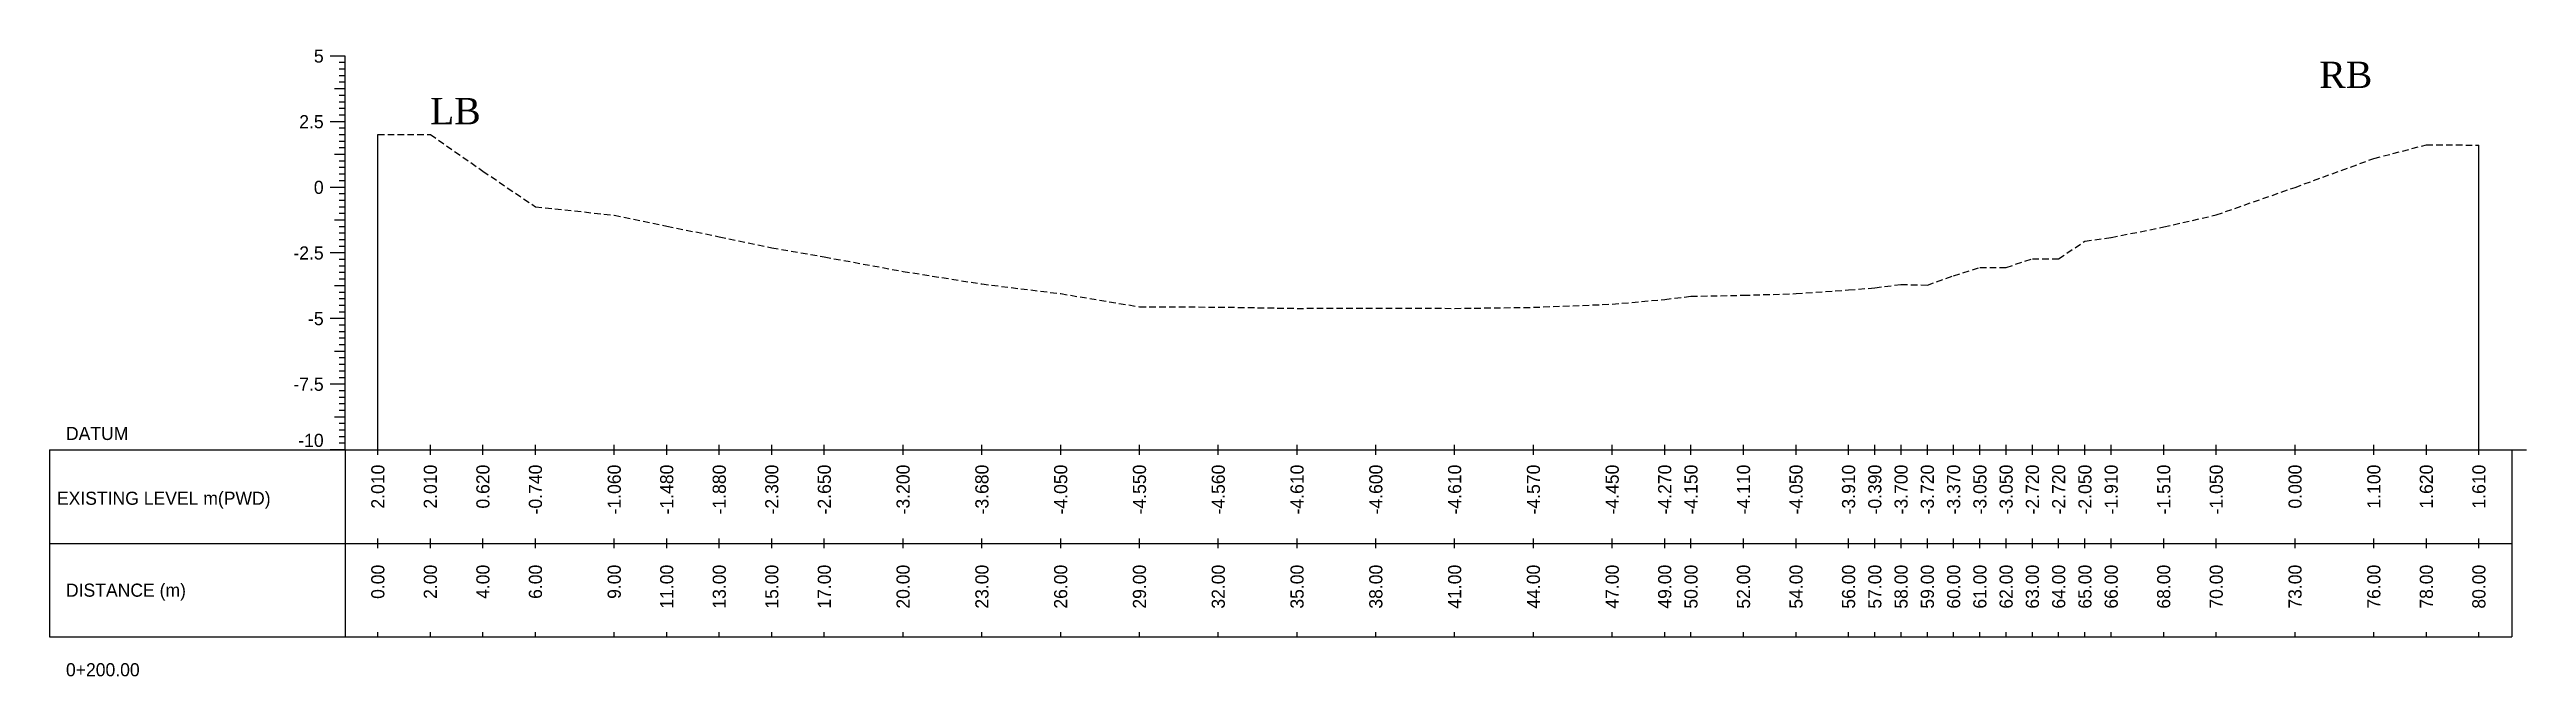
# Model space of a CAD drawing. Header units: inches. Extents: x 6579 to 9220, y -2276 to -1013.
# Drawn here: x 6905.2 to 6999.5, y -1369.5 to -1345.6 of the extents above; entities that cross this region are included whole.
import ezdxf
from ezdxf.enums import TextEntityAlignment as Align

# ---------------------------------------------------------------- set-up
doc = ezdxf.new("R2010")
doc.units = ezdxf.units.IN
doc.header["$MEASUREMENT"] = 0
doc.linetypes.add('HIDDEN', pattern=[0.375, 0.25, -0.125])
doc.layers.add('CS_Drawing', color=7, linetype='Continuous')
doc.layers.add('GL', color=3, linetype='HIDDEN')
doc.styles.add('romans', font='romans.shx')

msp = doc.modelspace()

# ---------------------------------------------------------------- texts
at = {"char_height": 1, "width": 263.40586, "attachment_point": 1, "style": 'romans'}
for s, insert in [('{\\fTimes New Roman|b0|i0|c0|p18;RB}', (6991.626, -1346.107)), ('{\\fTimes New Roman|b0|i0|c0|p18;LB}', (6919.688, -1347.49))]:
    msp.add_mtext(s, dxfattribs=dict(at, insert=insert))
at = {"layer": 'CS_Drawing'}
for s, p in [('5', (6915.637, -1345.894)), ('2.5', (6915.637, -1348.394)), ('0', (6915.637, -1350.894)), ('-2.5', (6915.637, -1353.394)), ('-5', (6915.637, -1355.894)), ('-7.5', (6915.637, -1358.394))]:
    msp.add_text(s, height=0.5, dxfattribs=at).set_placement(p, align=Align.MIDDLE_RIGHT)
for s, p in [('DATUM', (6905.825, -1360.269)), ('EXISTING LEVEL m(PWD)', (6905.48, -1362.737)), ('DISTANCE (m)', (6905.825, -1366.238)), ('0+200.00', (6905.825, -1369.269))]:
    msp.add_text(s, height=0.5, dxfattribs=at).set_placement(p, align=Align.MIDDLE_LEFT)
msp.add_text('-10', height=0.5, dxfattribs=at).set_placement((6915.637, -1360.782), align=Align.RIGHT)
for s, p in [('2.010', (6917.7, -1361.457)), ('2.010', (6919.7, -1361.457)), ('0.620', (6921.7, -1361.457)), ('-0.740', (6923.7, -1361.457)), ('-1.060', (6926.7, -1361.457)), ('-1.480', (6928.7, -1361.457)), ('-1.880', (6930.7, -1361.457)), ('-2.300', (6932.7, -1361.457)), ('-2.650', (6934.7, -1361.457)), ('-3.200', (6937.7, -1361.457)), ('-3.680', (6940.7, -1361.457)), ('-4.050', (6943.7, -1361.457)), ('-4.550', (6946.7, -1361.457)), ('-4.560', (6949.7, -1361.457)), ('-4.610', (6952.7, -1361.457)), ('-4.600', (6955.7, -1361.457)), ('-4.610', (6958.7, -1361.457)), ('-4.570', (6961.7, -1361.457)), ('-4.450', (6964.7, -1361.457)), ('-4.270', (6966.7, -1361.457)), ('-4.150', (6967.7, -1361.457)), ('-4.110', (6969.7, -1361.457)), ('-4.050', (6971.7, -1361.457)), ('-3.910', (6973.7, -1361.457)), ('-0.390', (6974.7, -1361.457)), ('-3.700', (6975.7, -1361.457)), ('-3.720', (6976.7, -1361.457)), ('-3.370', (6977.7, -1361.457)), ('-3.050', (6978.7, -1361.457)), ('-3.050', (6979.7, -1361.457)), ('-2.720', (6980.7, -1361.457)), ('-2.720', (6981.7, -1361.457)), ('-2.050', (6982.7, -1361.457)), ('-1.910', (6983.7, -1361.457)), ('-1.510', (6985.7, -1361.457)), ('-1.050', (6987.7, -1361.457)), ('0.000', (6990.7, -1361.457)), ('1.100', (6993.7, -1361.457)), ('1.620', (6995.7, -1361.457)), ('1.610', (6997.7, -1361.457)), ('0.00', (6917.7, -1365.269)), ('2.00', (6919.7, -1365.269)), ('4.00', (6921.7, -1365.269)), ('6.00', (6923.7, -1365.269)), ('9.00', (6926.7, -1365.269)), ('11.00', (6928.7, -1365.269)), ('13.00', (6930.7, -1365.269)), ('15.00', (6932.7, -1365.269)), ('17.00', (6934.7, -1365.269)), ('20.00', (6937.7, -1365.269)), ('23.00', (6940.7, -1365.269)), ('26.00', (6943.7, -1365.269)), ('29.00', (6946.7, -1365.269)), ('32.00', (6949.7, -1365.269)), ('35.00', (6952.7, -1365.269)), ('38.00', (6955.7, -1365.269)), ('41.00', (6958.7, -1365.269)), ('44.00', (6961.7, -1365.269)), ('47.00', (6964.7, -1365.269)), ('49.00', (6966.7, -1365.269)), ('50.00', (6967.7, -1365.269)), ('52.00', (6969.7, -1365.269)), ('54.00', (6971.7, -1365.269)), ('56.00', (6973.7, -1365.269)), ('57.00', (6974.7, -1365.269)), ('58.00', (6975.7, -1365.269)), ('59.00', (6976.7, -1365.269)), ('60.00', (6977.7, -1365.269)), ('61.00', (6978.7, -1365.269)), ('62.00', (6979.7, -1365.269)), ('63.00', (6980.7, -1365.269)), ('64.00', (6981.7, -1365.269)), ('65.00', (6982.7, -1365.269)), ('66.00', (6983.7, -1365.269)), ('68.00', (6985.7, -1365.269)), ('70.00', (6987.7, -1365.269)), ('73.00', (6990.7, -1365.269)), ('76.00', (6993.7, -1365.269)), ('78.00', (6995.7, -1365.269)), ('80.00', (6997.7, -1365.269))]:
    msp.add_text(s, height=0.5, rotation=90, dxfattribs=at).set_placement(p, align=Align.MIDDLE_RIGHT)

# ---------------------------------------------------------------- linework, layer by layer
at = {"layer": 'CS_Drawing'}
for p, q in [((6916.45, -1345.894), (6915.887, -1345.894)), ((6916.45, -1345.894), (6916.056, -1345.894)), ((6916.45, -1345.894), (6916.225, -1345.894)), ((6916.45, -1346.144), (6916.225, -1346.144)), ((6916.45, -1346.394), (6916.225, -1346.394)), ((6916.45, -1346.644), (6916.225, -1346.644)), ((6916.45, -1360.894), (6916.45, -1345.894)), ((6916.45, -1347.144), (6916.056, -1347.144)), ((6916.45, -1346.894), (6916.225, -1346.894)), ((6916.45, -1347.144), (6916.225, -1347.144)), ((6916.45, -1347.394), (6916.225, -1347.394)), ((6916.45, -1347.644), (6916.225, -1347.644)), ((6916.45, -1348.394), (6915.887, -1348.394)), ((6916.45, -1348.394), (6916.056, -1348.394)), ((6916.45, -1347.894), (6916.225, -1347.894)), ((6916.45, -1348.144), (6916.225, -1348.144)), ((6916.45, -1348.394), (6916.225, -1348.394)), ((6916.45, -1348.644), (6916.225, -1348.644)), ((6916.45, -1348.894), (6916.225, -1348.894)), ((6916.45, -1349.144), (6916.225, -1349.144)), ((6916.45, -1349.394), (6916.225, -1349.394)), ((6917.7, -1360.894), (6917.7, -1348.884)), ((6997.7, -1360.894), (6997.7, -1349.284)), ((6916.45, -1349.644), (6916.056, -1349.644)), ((6916.45, -1349.644), (6916.225, -1349.644)), ((6916.45, -1349.894), (6916.225, -1349.894)), ((6916.45, -1350.144), (6916.225, -1350.144)), ((6916.45, -1350.394), (6916.225, -1350.394)), ((6916.45, -1350.894), (6915.887, -1350.894)), ((6916.45, -1350.894), (6916.056, -1350.894)), ((6916.45, -1350.644), (6916.225, -1350.644)), ((6916.45, -1350.894), (6916.225, -1350.894)), ((6916.45, -1351.144), (6916.225, -1351.144)), ((6916.45, -1351.394), (6916.225, -1351.394)), ((6916.45, -1352.144), (6916.056, -1352.144)), ((6916.45, -1351.644), (6916.225, -1351.644)), ((6916.45, -1351.894), (6916.225, -1351.894)), ((6916.45, -1352.144), (6916.225, -1352.144)), ((6916.45, -1352.394), (6916.225, -1352.394)), ((6916.45, -1352.644), (6916.225, -1352.644)), ((6916.45, -1352.894), (6916.225, -1352.894)), ((6916.45, -1353.144), (6916.225, -1353.144)), ((6916.45, -1353.394), (6915.887, -1353.394)), ((6916.45, -1353.394), (6916.056, -1353.394)), ((6916.45, -1353.394), (6916.225, -1353.394)), ((6916.45, -1353.644), (6916.225, -1353.644)), ((6916.45, -1353.894), (6916.225, -1353.894)), ((6916.45, -1354.144), (6916.225, -1354.144)), ((6916.45, -1354.644), (6916.056, -1354.644)), ((6916.45, -1354.394), (6916.225, -1354.394)), ((6916.45, -1354.644), (6916.225, -1354.644)), ((6916.45, -1354.894), (6916.225, -1354.894)), ((6916.45, -1355.144), (6916.225, -1355.144)), ((6916.45, -1355.894), (6915.887, -1355.894)), ((6916.45, -1355.894), (6916.056, -1355.894)), ((6916.45, -1355.394), (6916.225, -1355.394)), ((6916.45, -1355.644), (6916.225, -1355.644)), ((6916.45, -1355.894), (6916.225, -1355.894)), ((6916.45, -1356.144), (6916.225, -1356.144)), ((6916.45, -1357.144), (6916.056, -1357.144)), ((6916.45, -1356.394), (6916.225, -1356.394)), ((6916.45, -1356.644), (6916.225, -1356.644)), ((6916.45, -1356.894), (6916.225, -1356.894)), ((6916.45, -1357.144), (6916.225, -1357.144)), ((6916.45, -1357.394), (6916.225, -1357.394)), ((6916.45, -1357.644), (6916.225, -1357.644)), ((6916.45, -1357.894), (6916.225, -1357.894)), ((6916.45, -1358.394), (6915.887, -1358.394)), ((6916.45, -1358.394), (6916.056, -1358.394)), ((6916.45, -1358.144), (6916.225, -1358.144)), ((6916.45, -1358.394), (6916.225, -1358.394)), ((6916.45, -1358.644), (6916.225, -1358.644)), ((6916.45, -1358.894), (6916.225, -1358.894)), ((6916.45, -1359.644), (6916.056, -1359.644)), ((6916.45, -1359.144), (6916.225, -1359.144)), ((6916.45, -1359.394), (6916.225, -1359.394)), ((6916.45, -1359.644), (6916.225, -1359.644)), ((6916.45, -1359.894), (6916.225, -1359.894)), ((6905.2, -1360.894), (6916.45, -1360.894)), ((6905.2, -1360.894), (6905.2, -1368.019)), ((6916.45, -1360.894), (6915.887, -1360.894)), ((6916.45, -1360.894), (6916.056, -1360.894)), ((6916.45, -1360.144), (6916.225, -1360.144)), ((6916.45, -1360.394), (6916.225, -1360.394)), ((6916.45, -1360.644), (6916.225, -1360.644)), ((6916.45, -1360.894), (6916.225, -1360.894)), ((6916.45, -1360.894), (6998.95, -1360.894)), ((6916.45, -1360.894), (6916.45, -1368.019)), ((6917.7, -1361.082), (6917.7, -1360.707)), ((6919.7, -1361.082), (6919.7, -1360.707)), ((6921.7, -1361.082), (6921.7, -1360.707)), ((6923.7, -1361.082), (6923.7, -1360.707)), ((6926.7, -1361.082), (6926.7, -1360.707)), ((6928.7, -1361.082), (6928.7, -1360.707)), ((6930.7, -1361.082), (6930.7, -1360.707)), ((6932.7, -1361.082), (6932.7, -1360.707)), ((6934.7, -1361.082), (6934.7, -1360.707)), ((6937.7, -1361.082), (6937.7, -1360.707)), ((6940.7, -1361.082), (6940.7, -1360.707)), ((6943.7, -1361.082), (6943.7, -1360.707)), ((6946.7, -1361.082), (6946.7, -1360.707)), ((6949.7, -1361.082), (6949.7, -1360.707)), ((6952.7, -1361.082), (6952.7, -1360.707)), ((6955.7, -1361.082), (6955.7, -1360.707)), ((6958.7, -1361.082), (6958.7, -1360.707)), ((6961.7, -1361.082), (6961.7, -1360.707)), ((6964.7, -1361.082), (6964.7, -1360.707)), ((6966.7, -1361.082), (6966.7, -1360.707)), ((6967.7, -1361.082), (6967.7, -1360.707)), ((6969.7, -1361.082), (6969.7, -1360.707)), ((6971.7, -1361.082), (6971.7, -1360.707)), ((6973.7, -1361.082), (6973.7, -1360.707)), ((6974.7, -1361.082), (6974.7, -1360.707)), ((6975.7, -1361.082), (6975.7, -1360.707)), ((6976.7, -1361.082), (6976.7, -1360.707)), ((6977.7, -1361.082), (6977.7, -1360.707)), ((6978.7, -1361.082), (6978.7, -1360.707)), ((6979.7, -1361.082), (6979.7, -1360.707)), ((6980.7, -1361.082), (6980.7, -1360.707)), ((6981.7, -1361.082), (6981.7, -1360.707)), ((6982.7, -1361.082), (6982.7, -1360.707)), ((6983.7, -1361.082), (6983.7, -1360.707)), ((6985.7, -1361.082), (6985.7, -1360.707)), ((6987.7, -1361.082), (6987.7, -1360.707)), ((6990.7, -1361.082), (6990.7, -1360.707)), ((6993.7, -1361.082), (6993.7, -1360.707)), ((6995.7, -1361.082), (6995.7, -1360.707)), ((6997.7, -1361.082), (6997.7, -1360.707)), ((6998.95, -1360.894), (6999.512, -1360.894)), ((6998.95, -1360.894), (6999.343, -1360.894)), ((6998.95, -1360.894), (6999.175, -1360.894)), ((6998.95, -1360.894), (6998.95, -1368.019)), ((6905.2, -1364.457), (6916.45, -1364.457)), ((6916.45, -1364.457), (6998.95, -1364.457)), ((6916.45, -1364.457), (6998.95, -1364.457)), ((6917.7, -1364.644), (6917.7, -1364.269)), ((6919.7, -1364.644), (6919.7, -1364.269)), ((6921.7, -1364.644), (6921.7, -1364.269)), ((6923.7, -1364.644), (6923.7, -1364.269)), ((6926.7, -1364.644), (6926.7, -1364.269)), ((6928.7, -1364.644), (6928.7, -1364.269)), ((6930.7, -1364.644), (6930.7, -1364.269)), ((6932.7, -1364.644), (6932.7, -1364.269)), ((6934.7, -1364.644), (6934.7, -1364.269)), ((6937.7, -1364.644), (6937.7, -1364.269)), ((6940.7, -1364.644), (6940.7, -1364.269)), ((6943.7, -1364.644), (6943.7, -1364.269)), ((6946.7, -1364.644), (6946.7, -1364.269)), ((6949.7, -1364.644), (6949.7, -1364.269)), ((6952.7, -1364.644), (6952.7, -1364.269)), ((6955.7, -1364.644), (6955.7, -1364.269)), ((6958.7, -1364.644), (6958.7, -1364.269)), ((6961.7, -1364.644), (6961.7, -1364.269)), ((6964.7, -1364.644), (6964.7, -1364.269)), ((6966.7, -1364.644), (6966.7, -1364.269)), ((6967.7, -1364.644), (6967.7, -1364.269)), ((6969.7, -1364.644), (6969.7, -1364.269)), ((6971.7, -1364.644), (6971.7, -1364.269)), ((6973.7, -1364.644), (6973.7, -1364.269)), ((6974.7, -1364.644), (6974.7, -1364.269)), ((6975.7, -1364.644), (6975.7, -1364.269)), ((6976.7, -1364.644), (6976.7, -1364.269)), ((6977.7, -1364.644), (6977.7, -1364.269)), ((6978.7, -1364.644), (6978.7, -1364.269)), ((6979.7, -1364.644), (6979.7, -1364.269)), ((6980.7, -1364.644), (6980.7, -1364.269)), ((6981.7, -1364.644), (6981.7, -1364.269)), ((6982.7, -1364.644), (6982.7, -1364.269)), ((6983.7, -1364.644), (6983.7, -1364.269)), ((6985.7, -1364.644), (6985.7, -1364.269)), ((6987.7, -1364.644), (6987.7, -1364.269)), ((6990.7, -1364.644), (6990.7, -1364.269)), ((6993.7, -1364.644), (6993.7, -1364.269)), ((6995.7, -1364.644), (6995.7, -1364.269)), ((6997.7, -1364.644), (6997.7, -1364.269)), ((6905.2, -1368.019), (6916.45, -1368.019)), ((6916.45, -1368.019), (6998.95, -1368.019)), ((6917.7, -1368.019), (6917.7, -1367.832)), ((6919.7, -1368.019), (6919.7, -1367.832)), ((6921.7, -1368.019), (6921.7, -1367.832)), ((6923.7, -1368.019), (6923.7, -1367.832)), ((6926.7, -1368.019), (6926.7, -1367.832)), ((6928.7, -1368.019), (6928.7, -1367.832)), ((6930.7, -1368.019), (6930.7, -1367.832)), ((6932.7, -1368.019), (6932.7, -1367.832)), ((6934.7, -1368.019), (6934.7, -1367.832)), ((6937.7, -1368.019), (6937.7, -1367.832)), ((6940.7, -1368.019), (6940.7, -1367.832)), ((6943.7, -1368.019), (6943.7, -1367.832)), ((6946.7, -1368.019), (6946.7, -1367.832)), ((6949.7, -1368.019), (6949.7, -1367.832)), ((6952.7, -1368.019), (6952.7, -1367.832)), ((6955.7, -1368.019), (6955.7, -1367.832)), ((6958.7, -1368.019), (6958.7, -1367.832)), ((6961.7, -1368.019), (6961.7, -1367.832)), ((6964.7, -1368.019), (6964.7, -1367.832)), ((6966.7, -1368.019), (6966.7, -1367.832)), ((6967.7, -1368.019), (6967.7, -1367.832)), ((6969.7, -1368.019), (6969.7, -1367.832)), ((6971.7, -1368.019), (6971.7, -1367.832)), ((6973.7, -1368.019), (6973.7, -1367.832)), ((6974.7, -1368.019), (6974.7, -1367.832)), ((6975.7, -1368.019), (6975.7, -1367.832)), ((6976.7, -1368.019), (6976.7, -1367.832)), ((6977.7, -1368.019), (6977.7, -1367.832)), ((6978.7, -1368.019), (6978.7, -1367.832)), ((6979.7, -1368.019), (6979.7, -1367.832)), ((6980.7, -1368.019), (6980.7, -1367.832)), ((6981.7, -1368.019), (6981.7, -1367.832)), ((6982.7, -1368.019), (6982.7, -1367.832)), ((6983.7, -1368.019), (6983.7, -1367.832)), ((6985.7, -1368.019), (6985.7, -1367.832)), ((6987.7, -1368.019), (6987.7, -1367.832)), ((6990.7, -1368.019), (6990.7, -1367.832)), ((6993.7, -1368.019), (6993.7, -1367.832)), ((6995.7, -1368.019), (6995.7, -1367.832)), ((6997.7, -1368.019), (6997.7, -1367.832))]:
    msp.add_line(p, q, dxfattribs=at)
at = {"layer": 'GL'}
msp.add_lwpolyline([(6917.7, -1348.884), (6919.7, -1348.884), (6921.7, -1350.274), (6923.7, -1351.634), (6926.7, -1351.954), (6928.7, -1352.374), (6930.7, -1352.774), (6932.7, -1353.194), (6934.7, -1353.544), (6937.7, -1354.094), (6940.7, -1354.574), (6943.7, -1354.944), (6946.7, -1355.444), (6949.7, -1355.454), (6952.7, -1355.504), (6955.7, -1355.494), (6958.7, -1355.504), (6961.7, -1355.464), (6964.7, -1355.344), (6966.7, -1355.164), (6967.7, -1355.044), (6969.7, -1355.004), (6971.7, -1354.944), (6973.7, -1354.804), (6974.7, -1354.72), (6975.7, -1354.594), (6976.7, -1354.614), (6977.7, -1354.264), (6978.7, -1353.944), (6979.7, -1353.944), (6980.7, -1353.614), (6981.7, -1353.614), (6982.7, -1352.944), (6983.7, -1352.804), (6985.7, -1352.404), (6987.7, -1351.944), (6990.7, -1350.894), (6993.7, -1349.794), (6995.7, -1349.274), (6997.7, -1349.284)], dxfattribs=at)

msp.set_redraw_order([(e.dxf.handle, doc.entitydb.next_handle()) for e in msp.query("TEXT MTEXT ATTDEF DIMENSION ARC_DIMENSION")])  # texts and dimensions are drawn at this point

doc.saveas('drawing.dxf')
